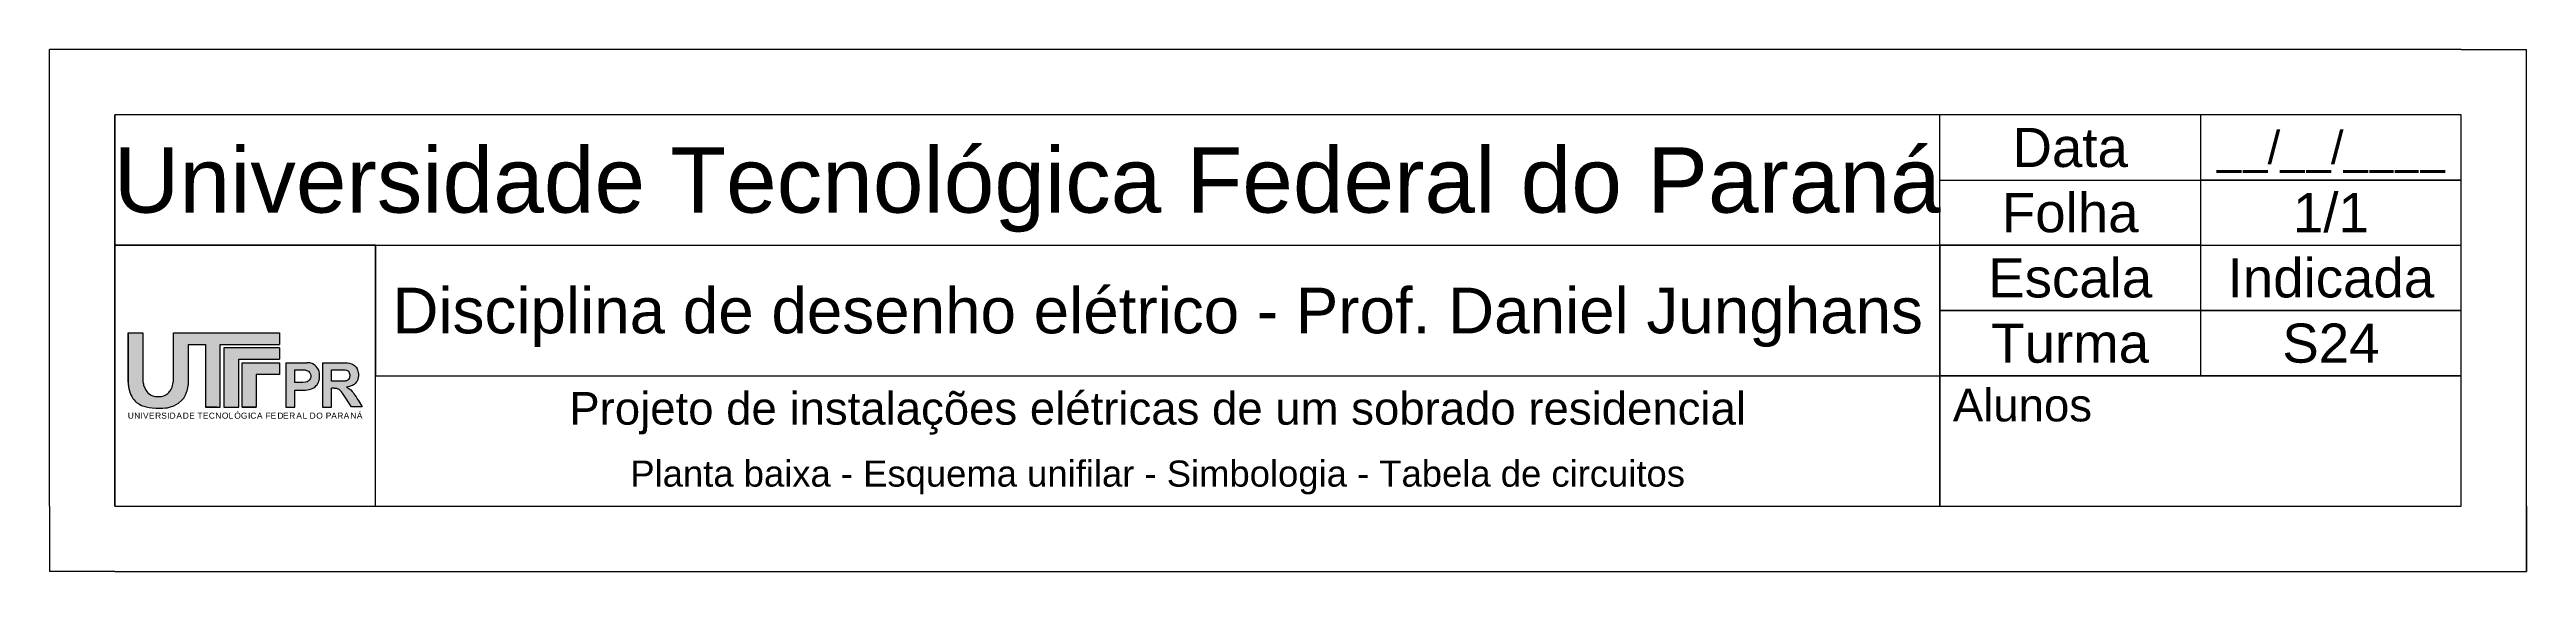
# Model space of a CAD drawing. Header units: millimetres. Extents: x 0 to 2832, y 0 to 1022.
# Drawn here: x 0 to 190, y 0 to 40 of the extents above; entities that cross this region are included whole.
import ezdxf
from ezdxf.enums import TextEntityAlignment as Align

# ---------------------------------------------------------------- set-up
doc = ezdxf.new("R2010")
doc.units = ezdxf.units.MM
doc.header["$LTSCALE"] = 3
for name, color, linetype in [('Capricho', 5, 'Continuous'), ('Legenda', 1, 'Continuous'), ('Legenda Amarela', 2, 'Continuous'), ('Legenga Preta', 250, 'Continuous'), ('Textos', 3, 'Continuous')]:
    doc.layers.add(name, color=color, linetype=linetype)
doc.styles.add('Paludo', font='ARIAL.TTF')

msp = doc.modelspace()

# ---------------------------------------------------------------- texts
at = {"layer": 'Textos', "style": 'Paludo'}
for s, height, p in [('Universidade Tecnológica Federal do Paraná', 5, (75, 30)), ('Data', 3, (155, 32.5)), ('__/__/____', 2.5, (175, 32.5)), ('Folha', 3, (155, 27.5)), ('1/1', 3, (175, 27.5)), ('Escala', 3, (155, 22.5)), ('Indicada', 3, (175, 22.5)), ('Disciplina de desenho elétrico - Prof. Daniel Junghans', 3.5, (85, 20)), ('Turma', 3, (155, 17.5)), ('S24', 3, (175, 17.5)), ('Projeto de instalações elétricas de um sobrado residencial', 2.5, (85, 12.5)), ('Planta baixa - Esquema unifilar - Simbologia - Tabela de circuitos', 2, (85, 7.5))]:
    msp.add_text(s, height=height, dxfattribs=at).set_placement(p, align=Align.MIDDLE_CENTER)
msp.add_text('Alunos', height=2.5, dxfattribs=at).set_placement((146, 14), align=Align.TOP_LEFT)
at = {"layer": 'Textos', "color": 250, "style": 'Paludo'}
for s, p in [('U', (6, 11.71)), ('N', (6.49, 11.71)), ('I', (6.98, 11.71)), ('V', (7.17, 11.71)), ('E', (7.62, 11.71)), ('R', (8.1, 11.71)), ('S', (8.57, 11.71)), ('I', (9.02, 11.71)), ('D', (9.21, 11.71)), ('A', (9.73, 11.71)), ('D', (10.22, 11.71)), ('E', (10.71, 11.71)), ('T', (11.34, 11.71)), ('E', (11.76, 11.71)), ('C', (12.22, 11.71)), ('N', (12.72, 11.71)), ('O', (13.22, 11.71)), ('L', (13.73, 11.71)), ('Ó', (14.17, 11.71)), ('G', (14.68, 11.71)), ('I', (15.22, 11.71)), ('C', (15.4, 11.71)), ('A', (15.91, 11.71)), ('F', (16.57, 11.71)), ('E', (16.96, 11.71)), ('D', (17.48, 11.71)), ('E', (17.91, 11.71)), ('R', (18.38, 11.71)), ('A', (18.93, 11.71)), ('L', (19.41, 11.71))]:
    msp.add_text(s, height=0.461, dxfattribs=at).set_placement(p)
for s, p in [('D', (19.95, 12.17)), ('O', (20.46, 12.17)), ('P', (21.19, 12.17)), ('A', (21.61, 12.17)), ('R', (22.07, 12.17)), ('A', (22.56, 12.17)), ('N', (23.08, 12.17)), ('Á', (23.57, 12.17))]:
    msp.add_text(s, height=0.461, dxfattribs=at).set_placement(p, align=Align.TOP_LEFT)

# ---------------------------------------------------------------- hatches: boundary and pattern name
at = {"layer": 'Legenda Amarela'}
h = msp.add_hatch(color=256, dxfattribs=at)
h.dxf.hatch_style = 1
h.paths.add_polyline_path([(14.52, 16.26), (17.65, 16.26), (17.65, 17.15), (13.37, 17.15), (13.37, 12.6), (14.52, 12.6)])
at = {"layer": 'Legenga Preta'}
h = msp.add_hatch(color=256, dxfattribs=at)
h.dxf.hatch_style = 1
h.paths.add_polyline_path([(15.84, 15.1), (17.65, 15.1), (17.65, 15.99), (14.77, 15.99), (14.77, 12.6), (15.84, 12.6)], flags=17)
h.paths.add_polyline_path([(18.13, 12.6), (18.82, 12.6), (18.82, 13.9), (19.64, 13.9), (19.77, 13.92), (19.91, 13.94), (20.03, 13.97), (20.15, 14.01), (20.27, 14.08), (20.37, 14.15), (20.46, 14.24), (20.52, 14.3), (20.56, 14.35), (20.59, 14.42), (20.63, 14.49), (20.66, 14.58), (20.69, 14.66), (20.71, 14.8), (20.72, 14.96), (20.72, 15.05), (20.71, 15.18), (20.68, 15.33), (20.65, 15.41), (20.62, 15.49), (20.54, 15.6), (20.46, 15.7), (20.38, 15.78), (20.3, 15.84), (20.2, 15.91), (20.14, 15.94), (20.05, 15.96), (19.96, 15.98), (19.73, 15.99), (18.13, 15.99)])
h.paths.add_polyline_path([(18.82, 14.48), (18.82, 15.45), (19.57, 15.45), (19.72, 15.41), (19.86, 15.35), (19.95, 15.25), (20.01, 15.13), (20.05, 14.99), (20.04, 14.87), (19.99, 14.76), (19.92, 14.65), (19.8, 14.55), (19.64, 14.5), (19.43, 14.48)], flags=16)
h.paths.add_polyline_path([(22.21, 13.95), (22.27, 13.9), (22.36, 13.79), (22.46, 13.67), (23.16, 12.62), (23.98, 12.62), (23.79, 12.93), (23.73, 13.04), (23.6, 13.23), (23.51, 13.38), (23.43, 13.5), (23.35, 13.62), (23.29, 13.71), (23.21, 13.8), (23.1, 13.91), (23.03, 13.96), (22.88, 14.08), (22.79, 14.13), (22.88, 14.16), (23.01, 14.18), (23.09, 14.2), (23.14, 14.22), (23.24, 14.26), (23.32, 14.31), (23.44, 14.41), (23.48, 14.44), (23.53, 14.51), (23.59, 14.59), (23.62, 14.64), (23.68, 14.84), (23.68, 14.9), (23.7, 14.95), (23.7, 15.02), (23.7, 15.16), (23.68, 15.25), (23.66, 15.35), (23.63, 15.45), (23.6, 15.53), (23.52, 15.65), (23.46, 15.72), (23.39, 15.79), (23.32, 15.83), (23.23, 15.88), (23.13, 15.92), (23, 15.96), (22.86, 15.98), (22.73, 15.99), (20.94, 15.99), (20.94, 12.6), (21.62, 12.6), (21.62, 14.04), (21.85, 14.04), (22.05, 14.01), (22.22, 13.94)])
h.paths.add_polyline_path([(21.62, 14.58), (21.62, 15.46), (22.63, 15.46), (22.83, 15.42), (22.93, 15.32), (23.01, 15.19), (23.04, 15.05), (23.02, 14.86), (22.97, 14.76), (22.88, 14.66), (22.82, 14.64), (22.78, 14.62), (22.72, 14.6), (22.65, 14.58), (22.51, 14.58)], flags=16)
h.paths.add_polyline_path([(11.97, 12.6), (13.1, 12.6), (13.1, 17.4), (17.65, 17.4), (17.65, 18.29), (10.63, 18.29), (9.51, 18.29), (9.51, 14.77), (9.5, 14.59), (9.46, 14.36), (9.44, 14.25), (9.4, 14.13), (9.35, 14.03), (9.27, 13.86), (9.2, 13.78), (9.15, 13.72), (9.07, 13.64), (8.93, 13.53), (8.76, 13.46), (8.59, 13.42), (8.43, 13.41), (8.23, 13.4), (8.11, 13.41), (8.01, 13.44), (7.93, 13.46), (7.84, 13.48), (7.75, 13.53), (7.64, 13.6), (7.53, 13.69), (7.46, 13.78), (7.38, 13.89), (7.3, 14.06), (7.24, 14.22), (7.2, 14.38), (7.16, 14.52), (7.15, 14.68), (7.15, 14.76), (7.15, 18.29), (6.02, 18.29), (6.02, 14.5), (6.06, 14.12), (6.13, 13.83), (6.18, 13.67), (6.24, 13.53), (6.31, 13.4), (6.39, 13.26), (6.48, 13.15), (6.58, 13.05), (6.68, 12.95), (6.84, 12.84), (7.06, 12.72), (7.23, 12.66), (7.4, 12.61), (7.64, 12.56), (7.87, 12.53), (8.15, 12.52), (8.47, 12.51), (8.69, 12.52), (8.9, 12.53), (9.05, 12.55), (9.27, 12.61), (9.53, 12.7), (9.72, 12.79), (9.9, 12.89), (10.13, 13.09), (10.29, 13.28), (10.46, 13.58), (10.51, 13.74), (10.55, 13.85), (10.6, 14.06), (10.63, 14.27), (10.63, 17.4), (11.97, 17.4)])

# ---------------------------------------------------------------- linework, layer by layer
at = {"layer": 'Capricho'}
for p, q in [((0, 35), (0, 40)), ((5, 40), (0, 40)), ((125, 40), (5, 40)), ((185, 40), (45, 40)), ((145, 40), (125, 40)), ((185, 40), (190, 40)), ((190, 0), (190, 40)), ((0, 5), (0, 35)), ((190, 5), (190, 35)), ((0, 5), (0, 0)), ((190, 5), (190, 0)), ((5, 0), (0, 0)), ((5, 0), (185, 0)), ((5, 0), (25, 0)), ((185, 0), (190, 0))]:
    msp.add_line(p, q, dxfattribs=at)
at = {"layer": 'Legenda'}
for p, q in [((45, 35), (5, 35)), ((5, 35), (5, 5)), ((125, 35), (5, 35)), ((5, 35), (5, 25)), ((5, 5), (5, 35)), ((185, 35), (45, 35)), ((145, 35), (125, 35)), ((145, 25), (145, 35)), ((145, 25), (145, 35)), ((185, 35), (165, 35)), ((165, 35), (165, 25)), ((185, 5), (185, 35)), ((185, 25), (185, 35)), ((145, 10), (145, 30)), ((145, 30), (185, 30)), ((185, 30), (165, 30)), ((165, 30), (165, 20)), ((25, 25), (5, 25)), ((5, 25), (185, 25)), ((5, 25), (25, 25)), ((25, 5), (25, 25)), ((25, 25), (25, 15)), ((25, 15), (25, 25)), ((165, 25), (145, 25)), ((145, 5), (145, 25)), ((145, 25), (145, 20)), ((145, 15), (145, 25)), ((145, 20), (185, 20)), ((185, 20), (145, 20)), ((145, 20), (145, 10)), ((165, 20), (165, 15)), ((25, 15), (185, 15)), ((185, 15), (145, 15)), ((145, 15), (145, 5)), ((185, 5), (185, 15)), ((5, 5), (185, 5)), ((5, 5), (25, 5)), ((145, 5), (185, 5))]:
    msp.add_line(p, q, dxfattribs=at)
at = {"layer": 'Legenda Amarela'}
msp.add_line((17.65, 17.15), (17.65, 16.26), dxfattribs=at)
msp.add_lwpolyline([(17.65, 17.15), (13.37, 17.15), (13.37, 12.6), (14.52, 12.6), (14.52, 16.26), (17.65, 16.26)], dxfattribs=at)
at = {"layer": 'Legenga Preta'}
for p, q in [((6.02, 18.29), (6.02, 14.5)), ((17.65, 18.29), (17.65, 17.4)), ((17.65, 15.99), (17.65, 15.1)), ((18.13, 15.99), (19.73, 15.99)), ((20.94, 15.99), (22.73, 15.99)), ((12.85, 12.6), (11.97, 12.6)), ((11.97, 12.6), (13.1, 12.6)), ((13.37, 12.6), (14.52, 12.6)), ((14.77, 12.6), (15.84, 12.6)), ((18.13, 12.6), (18.82, 12.6)), ((20.94, 12.6), (21.62, 12.6))]:
    msp.add_line(p, q, dxfattribs=at)
for points in [[(6.02, 14.5), (6.02, 18.29), (7.15, 18.29)], [(7.15, 18.29), (7.15, 14.76), (7.15, 14.68), (7.16, 14.52), (7.2, 14.38), (7.22, 14.27), (7.26, 14.16), (7.3, 14.06), (7.38, 13.89), (7.46, 13.78), (7.53, 13.69), (7.64, 13.6), (7.75, 13.53), (7.84, 13.48), (7.93, 13.46), (8.01, 13.44), (8.11, 13.41), (8.23, 13.4), (8.43, 13.41), (8.59, 13.42), (8.76, 13.46), (8.93, 13.53), (9.07, 13.64), (9.15, 13.72), (9.2, 13.78), (9.26, 13.85), (9.3, 13.93), (9.35, 14.03), (9.4, 14.13), (9.44, 14.25), (9.46, 14.36), (9.5, 14.59), (9.51, 14.77), (9.51, 18.29)], [(9.51, 18.29), (10.63, 18.29)], [(10.63, 18.29), (17.65, 18.29)], [(10.63, 17.4), (10.63, 14.27)], [(10.63, 17.4), (11.97, 17.4)], [(11.97, 17.4), (11.97, 12.6), (13.1, 12.6), (13.1, 17.4)], [(13.1, 17.4), (17.65, 17.4)], [(18.13, 15.99), (18.13, 12.6), (18.82, 12.6), (18.82, 13.9)], [(18.82, 13.9), (19.64, 13.9), (19.77, 13.92), (19.91, 13.94), (20.03, 13.97), (20.15, 14.01), (20.27, 14.08), (20.37, 14.15), (20.46, 14.24), (20.52, 14.3), (20.56, 14.35), (20.59, 14.42), (20.63, 14.49), (20.66, 14.58), (20.69, 14.66), (20.71, 14.8), (20.71, 14.87), (20.72, 14.94), (20.72, 15.05), (20.71, 15.18), (20.68, 15.33), (20.65, 15.41), (20.62, 15.49), (20.54, 15.6), (20.46, 15.7), (20.38, 15.78), (20.3, 15.84), (20.2, 15.91), (20.14, 15.94), (20.05, 15.96), (19.96, 15.98), (19.73, 15.99)], [(18.82, 14.48), (18.82, 15.45)], [(18.82, 15.45), (19.47, 15.45), (19.54, 15.44), (19.61, 15.44), (19.72, 15.41), (19.79, 15.38), (19.87, 15.34), (19.92, 15.28), (19.97, 15.22), (20.01, 15.13), (20.04, 15.03), (20.05, 14.95), (20.04, 14.87), (19.99, 14.76), (19.95, 14.69), (19.9, 14.63), (19.84, 14.58), (19.76, 14.54), (19.64, 14.5), (19.43, 14.48), (18.82, 14.48)], [(20.94, 15.99), (20.94, 12.6), (21.62, 12.6), (21.62, 14.04)], [(22.73, 15.99), (22.86, 15.98), (23, 15.96), (23.13, 15.92), (23.23, 15.88), (23.32, 15.83), (23.39, 15.79), (23.46, 15.72), (23.52, 15.65), (23.6, 15.53), (23.63, 15.45), (23.66, 15.35), (23.68, 15.25), (23.7, 15.16), (23.7, 15.02), (23.7, 14.95), (23.68, 14.9), (23.68, 14.82), (23.65, 14.75), (23.62, 14.64), (23.59, 14.59), (23.55, 14.54), (23.53, 14.51), (23.48, 14.44), (23.42, 14.39), (23.36, 14.34), (23.32, 14.31), (23.24, 14.26), (23.14, 14.22), (23.09, 14.2), (23.01, 14.18), (22.88, 14.16), (22.79, 14.13), (22.88, 14.08), (23.03, 13.96), (23.1, 13.91), (23.21, 13.8), (23.29, 13.71), (23.35, 13.62), (23.43, 13.5), (23.51, 13.38), (23.6, 13.23), (23.73, 13.04), (23.79, 12.93), (23.98, 12.62), (23.16, 12.62), (22.46, 13.67), (22.39, 13.77), (22.36, 13.8), (22.27, 13.9), (22.21, 13.95), (22.16, 13.96), (22.13, 13.98), (22.09, 14), (22.04, 14.01), (21.98, 14.02), (21.87, 14.03), (21.84, 14.04), (21.62, 14.04)], [(21.62, 14.58), (21.62, 15.46)], [(21.62, 15.46), (22.54, 15.46), (22.68, 15.45), (22.77, 15.43), (22.86, 15.39), (22.92, 15.34), (22.95, 15.29), (22.99, 15.23), (23.02, 15.14), (23.04, 15.06), (23.03, 15.01), (23.02, 14.88), (23, 14.82), (22.97, 14.76), (22.9, 14.68), (22.86, 14.65), (22.82, 14.64), (22.78, 14.62), (22.72, 14.6), (22.68, 14.59), (22.59, 14.58), (22.51, 14.58), (21.62, 14.58)], [(6.02, 14.5), (6.02, 14.25)], [(6.02, 14.5), (6.06, 14.12), (6.13, 13.83), (6.18, 13.67), (6.24, 13.53), (6.31, 13.4), (6.39, 13.26), (6.48, 13.15), (6.58, 13.05), (6.68, 12.95), (6.84, 12.84), (7.06, 12.72), (7.23, 12.66), (7.4, 12.61), (7.64, 12.56), (7.87, 12.53), (8.15, 12.52), (8.47, 12.51), (8.69, 12.52), (8.9, 12.53), (9.05, 12.55), (9.27, 12.61), (9.53, 12.7), (9.72, 12.79), (9.9, 12.89), (10.13, 13.09), (10.29, 13.28), (10.46, 13.58), (10.51, 13.74), (10.55, 13.85), (10.6, 14.06), (10.63, 14.25), (10.63, 14.27)]]:
    msp.add_lwpolyline(points, dxfattribs=at)
msp.add_lwpolyline([(14.77, 15.99), (17.65, 15.99), (17.65, 15.1), (15.84, 15.1), (15.84, 12.6), (14.77, 12.6)], close=True, dxfattribs=at)

msp.set_redraw_order([(e.dxf.handle, doc.entitydb.next_handle()) for e in msp.query("TEXT MTEXT ATTDEF DIMENSION ARC_DIMENSION")])  # texts and dimensions are drawn at this point

doc.saveas('drawing.dxf')
